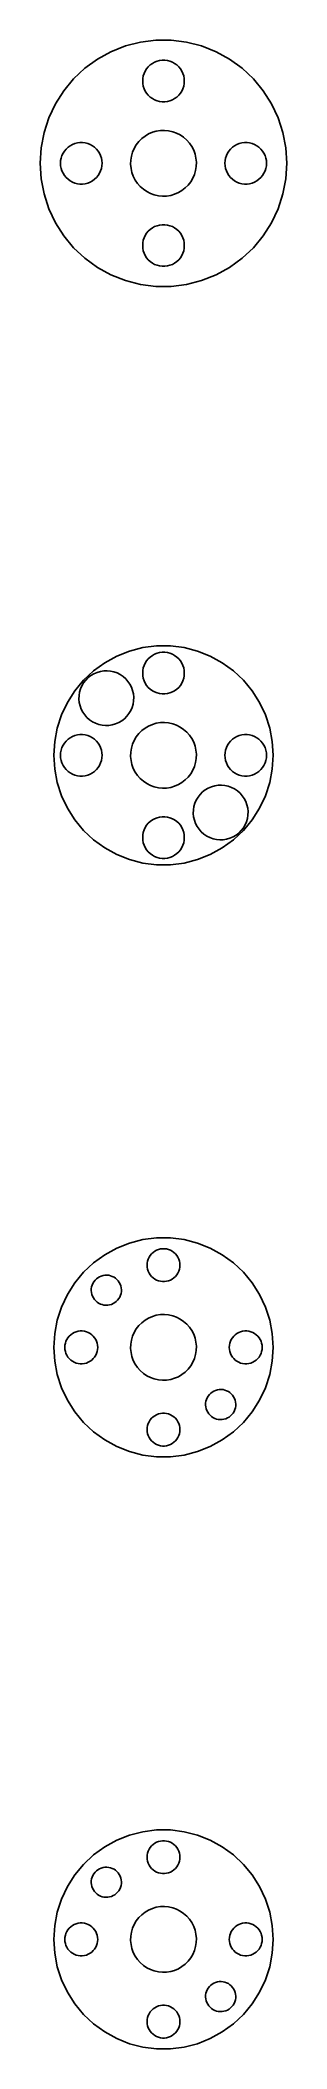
# Model space of a CAD drawing. Header units: metres. Extents: x -11 to 11, y -10 to 173.
import ezdxf

# ---------------------------------------------------------------- set-up
doc = ezdxf.new("R2010")
doc.units = ezdxf.units.M

msp = doc.modelspace()

# ---------------------------------------------------------------- linework, layer by layer
for p, q in [((-3.47644, 172.699), (-4.79001, 172.179)), ((-2.10803, 173.051), (-3.47644, 172.699)), ((-0.70639, 173.228), (-2.10803, 173.051)), ((0.70639, 173.228), (-0.70639, 173.228)), ((2.10803, 173.051), (0.70639, 173.228)), ((3.47644, 172.699), (2.10803, 173.051)), ((4.79001, 172.179), (3.47644, 172.699)), ((-7.17101, 170.668), (-8.20088, 169.701)), ((-6.02805, 171.499), (-7.17101, 170.668)), ((-4.79001, 172.179), (-6.02805, 171.499)), ((-1.76657, 170.199), (-1.66498, 170.415)), ((-1.66498, 170.415), (-1.53712, 170.617)), ((-1.53712, 170.617), (-1.38504, 170.801)), ((-1.38504, 170.801), (-1.21111, 170.964)), ((-1.21111, 170.964), (-1.01807, 171.104)), ((-1.01807, 171.104), (-0.808975, 171.219)), ((-0.808975, 171.219), (-0.587128, 171.307)), ((-0.587128, 171.307), (-0.356018, 171.366)), ((-0.356018, 171.366), (-0.119293, 171.396)), ((-0.119293, 171.396), (0.119293, 171.396)), ((0.119293, 171.396), (0.356018, 171.366)), ((0.356018, 171.366), (0.587128, 171.307)), ((0.587128, 171.307), (0.808975, 171.219)), ((0.808975, 171.219), (1.01807, 171.104)), ((1.01807, 171.104), (1.21111, 170.964)), ((1.21111, 170.964), (1.38504, 170.801)), ((1.38504, 170.801), (1.53712, 170.617)), ((1.53712, 170.617), (1.66498, 170.415)), ((1.66498, 170.415), (1.76657, 170.199)), ((6.02805, 171.499), (4.79001, 172.179)), ((7.17101, 170.668), (6.02805, 171.499)), ((8.20088, 169.701), (7.17101, 170.668)), ((-9.10144, 168.613), (-9.85844, 167.42)), ((-8.20088, 169.701), (-9.10144, 168.613)), ((-1.89999, 169.5), (-1.88501, 169.738)), ((-1.88501, 169.262), (-1.89999, 169.5)), ((-1.88501, 169.738), (-1.8403, 169.973)), ((-1.8403, 169.027), (-1.88501, 169.262)), ((-1.8403, 169.973), (-1.76657, 170.199)), ((-1.76657, 168.801), (-1.8403, 169.027)), ((-1.66498, 168.585), (-1.76657, 168.801)), ((-1.53712, 168.383), (-1.66498, 168.585)), ((1.66498, 168.585), (1.53712, 168.383)), ((1.76657, 168.801), (1.66498, 168.585)), ((1.76657, 170.199), (1.8403, 169.973)), ((1.8403, 169.027), (1.76657, 168.801)), ((1.8403, 169.973), (1.88501, 169.738)), ((1.88501, 169.262), (1.8403, 169.027)), ((1.88501, 169.738), (1.89999, 169.5)), ((1.89999, 169.5), (1.88501, 169.262)), ((9.10144, 168.613), (8.20088, 169.701)), ((9.85844, 167.42), (9.10144, 168.613)), ((-9.85844, 167.42), (-10.46, 166.141)), ((-1.38504, 168.199), (-1.53712, 168.383)), ((-1.21111, 168.036), (-1.38504, 168.199)), ((-1.01807, 167.896), (-1.21111, 168.036)), ((-0.808975, 167.781), (-1.01807, 167.896)), ((-0.587128, 167.693), (-0.808975, 167.781)), ((-0.356018, 167.634), (-0.587128, 167.693)), ((-0.119293, 167.604), (-0.356018, 167.634)), ((0.119293, 167.604), (-0.119293, 167.604)), ((0.356018, 167.634), (0.119293, 167.604)), ((0.587128, 167.693), (0.356018, 167.634)), ((0.808975, 167.781), (0.587128, 167.693)), ((1.01807, 167.896), (0.808975, 167.781)), ((1.21111, 168.036), (1.01807, 167.896)), ((1.38504, 168.199), (1.21111, 168.036)), ((1.53712, 168.383), (1.38504, 168.199)), ((10.46, 166.141), (9.85844, 167.42)), ((-10.46, 166.141), (-10.8965, 164.798)), ((-1.0162, 164.823), (-0.654419, 164.928)), ((-0.654419, 164.928), (-0.282318, 164.987)), ((-0.282318, 164.987), (0.094223, 164.999)), ((0.094223, 164.999), (0.469299, 164.963)), ((0.469299, 164.963), (0.83696, 164.881)), ((10.8965, 164.798), (10.46, 166.141)), ((-11.1613, 163.41), (-11.25, 162)), ((-10.8965, 164.798), (-11.1613, 163.41)), ((-9.16498, 162.915), (-9.03712, 163.117)), ((-9.03712, 163.117), (-8.88504, 163.301)), ((-8.88504, 163.301), (-8.71111, 163.464)), ((-8.71111, 163.464), (-8.51807, 163.604)), ((-8.51807, 163.604), (-8.30898, 163.719)), ((-8.30898, 163.719), (-8.08713, 163.807)), ((-8.08713, 163.807), (-7.85602, 163.866)), ((-7.85602, 163.866), (-7.61929, 163.896)), ((-7.61929, 163.896), (-7.38069, 163.896)), ((-7.38069, 163.896), (-7.14397, 163.866)), ((-7.14397, 163.866), (-6.91286, 163.807)), ((-6.91286, 163.807), (-6.69101, 163.719)), ((-6.69101, 163.719), (-6.48192, 163.604)), ((-6.48192, 163.604), (-6.28888, 163.464)), ((-6.28888, 163.464), (-6.11494, 163.301)), ((-6.11494, 163.301), (-5.96286, 163.117)), ((-5.96286, 163.117), (-5.83501, 162.915)), ((-2.82263, 163.016), (-2.673, 163.362)), ((-2.673, 163.362), (-2.48123, 163.686)), ((-2.48123, 163.686), (-2.25032, 163.984)), ((-2.25032, 163.984), (-1.98393, 164.25)), ((-1.98393, 164.25), (-1.68625, 164.481)), ((-1.68625, 164.481), (-1.36197, 164.673)), ((-1.36197, 164.673), (-1.0162, 164.823)), ((0.83696, 164.881), (1.19144, 164.753)), ((1.19144, 164.753), (1.52711, 164.582)), ((1.52711, 164.582), (1.83871, 164.37)), ((1.83871, 164.37), (2.12131, 164.121)), ((2.12131, 164.121), (2.37045, 163.839)), ((2.37045, 163.839), (2.58221, 163.527)), ((2.58221, 163.527), (2.75325, 163.191)), ((2.75325, 163.191), (2.88087, 162.837)), ((5.83501, 162.915), (5.96286, 163.117)), ((5.96286, 163.117), (6.11494, 163.301)), ((6.11494, 163.301), (6.28888, 163.464)), ((6.28888, 163.464), (6.48192, 163.604)), ((6.48192, 163.604), (6.69101, 163.719)), ((6.69101, 163.719), (6.91286, 163.807)), ((6.91286, 163.807), (7.14397, 163.866)), ((7.14397, 163.866), (7.38069, 163.896)), ((7.38069, 163.896), (7.61929, 163.896)), ((7.61929, 163.896), (7.85602, 163.866)), ((7.85602, 163.866), (8.08713, 163.807)), ((8.08713, 163.807), (8.30898, 163.719)), ((8.30898, 163.719), (8.51807, 163.604)), ((8.51807, 163.604), (8.71111, 163.464)), ((8.71111, 163.464), (8.88504, 163.301)), ((8.88504, 163.301), (9.03712, 163.117)), ((9.03712, 163.117), (9.16498, 162.915)), ((11.1613, 163.41), (10.8965, 164.798)), ((11.25, 162), (11.1613, 163.41)), ((-11.25, 162), (-11.1613, 160.59)), ((-9.39999, 162), (-9.38501, 162.238)), ((-9.38501, 161.762), (-9.39999, 162)), ((-9.38501, 162.238), (-9.3403, 162.473)), ((-9.3403, 161.527), (-9.38501, 161.762)), ((-9.3403, 162.473), (-9.26657, 162.699)), ((-9.26657, 161.301), (-9.3403, 161.527)), ((-9.26657, 162.699), (-9.16498, 162.915)), ((-9.16498, 161.085), (-9.26657, 161.301)), ((-5.83501, 162.915), (-5.73341, 162.699)), ((-5.73341, 161.301), (-5.83501, 161.085)), ((-5.73341, 162.699), (-5.65968, 162.473)), ((-5.65968, 161.527), (-5.73341, 161.301)), ((-5.65968, 162.473), (-5.61497, 162.238)), ((-5.61497, 161.762), (-5.65968, 161.527)), ((-5.61497, 162.238), (-5.59999, 162)), ((-5.59999, 162), (-5.61497, 161.762)), ((-2.9985, 161.906), (-2.98668, 162.282)), ((-2.96306, 161.531), (-2.9985, 161.906)), ((-2.98668, 162.282), (-2.92773, 162.654)), ((-2.88087, 161.163), (-2.96306, 161.531)), ((-2.92773, 162.654), (-2.82263, 163.016)), ((2.92773, 161.346), (2.82263, 160.984)), ((2.88087, 162.837), (2.96306, 162.469)), ((2.98668, 161.718), (2.92773, 161.346)), ((2.96306, 162.469), (2.9985, 162.094)), ((2.9985, 162.094), (2.98668, 161.718)), ((5.59999, 162), (5.61497, 162.238)), ((5.61497, 161.762), (5.59999, 162)), ((5.61497, 162.238), (5.65968, 162.473)), ((5.65968, 161.527), (5.61497, 161.762)), ((5.65968, 162.473), (5.73341, 162.699)), ((5.73341, 161.301), (5.65968, 161.527)), ((5.73341, 162.699), (5.83501, 162.915)), ((5.83501, 161.085), (5.73341, 161.301)), ((9.16498, 162.915), (9.26657, 162.699)), ((9.26657, 161.301), (9.16498, 161.085)), ((9.26657, 162.699), (9.3403, 162.473)), ((9.3403, 161.527), (9.26657, 161.301)), ((9.3403, 162.473), (9.38501, 162.238)), ((9.38501, 161.762), (9.3403, 161.527)), ((9.38501, 162.238), (9.39999, 162)), ((9.39999, 162), (9.38501, 161.762)), ((11.1613, 160.59), (11.25, 162)), ((-11.1613, 160.59), (-10.8965, 159.202)), ((-9.03712, 160.883), (-9.16498, 161.085)), ((-8.88504, 160.699), (-9.03712, 160.883)), ((-8.71111, 160.536), (-8.88504, 160.699)), ((-8.51807, 160.396), (-8.71111, 160.536)), ((-8.30898, 160.281), (-8.51807, 160.396)), ((-8.08713, 160.193), (-8.30898, 160.281)), ((-7.85602, 160.134), (-8.08713, 160.193)), ((-7.61929, 160.104), (-7.85602, 160.134)), ((-7.38069, 160.104), (-7.61929, 160.104)), ((-7.14397, 160.134), (-7.38069, 160.104)), ((-6.91286, 160.193), (-7.14397, 160.134)), ((-6.69101, 160.281), (-6.91286, 160.193)), ((-6.48192, 160.396), (-6.69101, 160.281)), ((-6.28888, 160.536), (-6.48192, 160.396)), ((-6.11494, 160.699), (-6.28888, 160.536)), ((-5.96286, 160.883), (-6.11494, 160.699)), ((-5.83501, 161.085), (-5.96286, 160.883)), ((-2.75325, 160.809), (-2.88087, 161.163)), ((-2.58221, 160.473), (-2.75325, 160.809)), ((-2.37045, 160.161), (-2.58221, 160.473)), ((-2.12131, 159.879), (-2.37045, 160.161)), ((-1.83871, 159.63), (-2.12131, 159.879)), ((-1.52711, 159.418), (-1.83871, 159.63)), ((-1.19144, 159.247), (-1.52711, 159.418)), ((1.68625, 159.519), (1.36197, 159.327)), ((1.98393, 159.75), (1.68625, 159.519)), ((2.25032, 160.016), (1.98393, 159.75)), ((2.48123, 160.314), (2.25032, 160.016)), ((2.673, 160.638), (2.48123, 160.314)), ((2.82263, 160.984), (2.673, 160.638)), ((5.96286, 160.883), (5.83501, 161.085)), ((6.11494, 160.699), (5.96286, 160.883)), ((6.28888, 160.536), (6.11494, 160.699)), ((6.48192, 160.396), (6.28888, 160.536)), ((6.69101, 160.281), (6.48192, 160.396)), ((6.91286, 160.193), (6.69101, 160.281)), ((7.14397, 160.134), (6.91286, 160.193)), ((7.38069, 160.104), (7.14397, 160.134)), ((7.61929, 160.104), (7.38069, 160.104)), ((7.85602, 160.134), (7.61929, 160.104)), ((8.08713, 160.193), (7.85602, 160.134)), ((8.30898, 160.281), (8.08713, 160.193)), ((8.51807, 160.396), (8.30898, 160.281)), ((8.71111, 160.536), (8.51807, 160.396)), ((8.88504, 160.699), (8.71111, 160.536)), ((9.03712, 160.883), (8.88504, 160.699)), ((9.16498, 161.085), (9.03712, 160.883)), ((10.8965, 159.202), (11.1613, 160.59)), ((-10.8965, 159.202), (-10.46, 157.859)), ((-10.46, 157.859), (-9.85844, 156.58)), ((-0.83696, 159.119), (-1.19144, 159.247)), ((-0.469299, 159.037), (-0.83696, 159.119)), ((-0.094223, 159.001), (-0.469299, 159.037)), ((0.282318, 159.013), (-0.094223, 159.001)), ((0.654419, 159.072), (0.282318, 159.013)), ((1.0162, 159.177), (0.654419, 159.072)), ((1.36197, 159.327), (1.0162, 159.177)), ((9.85844, 156.58), (10.46, 157.859)), ((10.46, 157.859), (10.8965, 159.202)), ((-9.85844, 156.58), (-9.10144, 155.387)), ((-1.53712, 155.617), (-1.38504, 155.801)), ((-1.38504, 155.801), (-1.21111, 155.964)), ((-1.21111, 155.964), (-1.01807, 156.104)), ((-1.01807, 156.104), (-0.808975, 156.219)), ((-0.808975, 156.219), (-0.587128, 156.307)), ((-0.587128, 156.307), (-0.356018, 156.366)), ((-0.356018, 156.366), (-0.119293, 156.396)), ((-0.119293, 156.396), (0.119293, 156.396)), ((0.119293, 156.396), (0.356018, 156.366)), ((0.356018, 156.366), (0.587128, 156.307)), ((0.587128, 156.307), (0.808975, 156.219)), ((0.808975, 156.219), (1.01807, 156.104)), ((1.01807, 156.104), (1.21111, 155.964)), ((1.21111, 155.964), (1.38504, 155.801)), ((1.38504, 155.801), (1.53712, 155.617)), ((9.10144, 155.387), (9.85844, 156.58)), ((-9.10144, 155.387), (-8.20088, 154.299)), ((-8.20088, 154.299), (-7.17101, 153.332)), ((-1.89999, 154.5), (-1.88501, 154.738)), ((-1.88501, 154.262), (-1.89999, 154.5)), ((-1.88501, 154.738), (-1.8403, 154.973)), ((-1.8403, 154.027), (-1.88501, 154.262)), ((-1.8403, 154.973), (-1.76657, 155.199)), ((-1.76657, 153.801), (-1.8403, 154.027)), ((-1.76657, 155.199), (-1.66498, 155.415)), ((-1.66498, 155.415), (-1.53712, 155.617)), ((1.53712, 155.617), (1.66498, 155.415)), ((1.66498, 155.415), (1.76657, 155.199)), ((1.76657, 155.199), (1.8403, 154.973)), ((1.8403, 154.027), (1.76657, 153.801)), ((1.8403, 154.973), (1.88501, 154.738)), ((1.88501, 154.262), (1.8403, 154.027)), ((1.88501, 154.738), (1.89999, 154.5)), ((1.89999, 154.5), (1.88501, 154.262)), ((7.17101, 153.332), (8.20088, 154.299)), ((8.20088, 154.299), (9.10144, 155.387)), ((-7.17101, 153.332), (-6.02805, 152.501)), ((-6.02805, 152.501), (-4.79001, 151.821)), ((-1.66498, 153.585), (-1.76657, 153.801)), ((-1.53712, 153.383), (-1.66498, 153.585)), ((-1.38504, 153.199), (-1.53712, 153.383)), ((-1.21111, 153.036), (-1.38504, 153.199)), ((-1.01807, 152.896), (-1.21111, 153.036)), ((-0.808975, 152.781), (-1.01807, 152.896)), ((-0.587128, 152.693), (-0.808975, 152.781)), ((-0.356018, 152.634), (-0.587128, 152.693)), ((-0.119293, 152.604), (-0.356018, 152.634)), ((0.119293, 152.604), (-0.119293, 152.604)), ((0.356018, 152.634), (0.119293, 152.604)), ((0.587128, 152.693), (0.356018, 152.634)), ((0.808975, 152.781), (0.587128, 152.693)), ((1.01807, 152.896), (0.808975, 152.781)), ((1.21111, 153.036), (1.01807, 152.896)), ((1.38504, 153.199), (1.21111, 153.036)), ((1.53712, 153.383), (1.38504, 153.199)), ((1.66498, 153.585), (1.53712, 153.383)), ((1.76657, 153.801), (1.66498, 153.585)), ((4.79001, 151.821), (6.02805, 152.501)), ((6.02805, 152.501), (7.17101, 153.332)), ((-4.79001, 151.821), (-3.47644, 151.301)), ((-3.47644, 151.301), (-2.10803, 150.949)), ((-2.10803, 150.949), (-0.70639, 150.772)), ((-0.70639, 150.772), (0.70639, 150.772)), ((0.70639, 150.772), (2.10803, 150.949)), ((2.10803, 150.949), (3.47644, 151.301)), ((3.47644, 151.301), (4.79001, 151.821)), ((-3.09016, 117.511), (-4.25778, 117.048)), ((-1.87381, 117.823), (-3.09016, 117.511)), ((-0.627899, 117.98), (-1.87381, 117.823)), ((-0.808975, 117.219), (-0.587128, 117.307)), ((0.627899, 117.98), (-0.627899, 117.98)), ((-0.587128, 117.307), (-0.356018, 117.366)), ((-0.356018, 117.366), (-0.119293, 117.396)), ((-0.119293, 117.396), (0.119293, 117.396)), ((0.119293, 117.396), (0.356018, 117.366)), ((0.356018, 117.366), (0.587128, 117.307)), ((0.587128, 117.307), (0.808975, 117.219)), ((1.87381, 117.823), (0.627899, 117.98)), ((3.09016, 117.511), (1.87381, 117.823)), ((4.25778, 117.048), (3.09016, 117.511)), ((-6.37424, 115.705), (-7.28967, 114.845)), ((-6.62012, 115.283), (-6.34988, 115.442)), ((-5.35826, 116.443), (-6.37424, 115.705)), ((-6.34988, 115.442), (-6.06175, 115.567)), ((-6.06175, 115.567), (-5.76027, 115.655)), ((-5.76027, 115.655), (-5.45018, 115.704)), ((-5.45018, 115.704), (-5.13638, 115.714)), ((-4.25778, 117.048), (-5.35826, 116.443)), ((-5.13638, 115.714), (-4.82382, 115.684)), ((-4.82382, 115.684), (-4.51743, 115.616)), ((-4.51743, 115.616), (-4.22203, 115.509)), ((-4.22203, 115.509), (-3.94231, 115.367)), ((-1.89999, 115.5), (-1.88501, 115.738)), ((-1.88501, 115.262), (-1.89999, 115.5)), ((-1.88501, 115.738), (-1.8403, 115.973)), ((-1.8403, 115.973), (-1.76657, 116.199)), ((-1.76657, 116.199), (-1.66498, 116.415)), ((-1.66498, 116.415), (-1.53712, 116.617)), ((-1.53712, 116.617), (-1.38504, 116.801)), ((-1.38504, 116.801), (-1.21111, 116.964)), ((-1.21111, 116.964), (-1.01807, 117.104)), ((-1.01807, 117.104), (-0.808975, 117.219)), ((0.808975, 117.219), (1.01807, 117.104)), ((1.01807, 117.104), (1.21111, 116.964)), ((1.21111, 116.964), (1.38504, 116.801)), ((1.38504, 116.801), (1.53712, 116.617)), ((1.53712, 116.617), (1.66498, 116.415)), ((1.66498, 116.415), (1.76657, 116.199)), ((1.76657, 116.199), (1.8403, 115.973)), ((1.8403, 115.973), (1.88501, 115.738)), ((1.88501, 115.738), (1.89999, 115.5)), ((1.89999, 115.5), (1.88501, 115.262)), ((5.35826, 116.443), (4.25778, 117.048)), ((6.37424, 115.705), (5.35826, 116.443)), ((7.28967, 114.845), (6.37424, 115.705)), ((-8.09016, 113.878), (-8.76306, 112.818)), ((-7.28967, 114.845), (-8.09016, 113.878)), ((-7.70381, 113.45), (-7.65469, 113.76)), ((-7.65469, 113.76), (-7.56711, 114.062)), ((-7.56711, 114.062), (-7.44241, 114.35)), ((-7.44241, 114.35), (-7.28261, 114.62)), ((-7.28261, 114.62), (-7.09018, 114.868)), ((-7.09018, 114.868), (-6.86818, 115.09)), ((-6.86818, 115.09), (-6.62012, 115.283)), ((-3.94231, 115.367), (-3.68263, 115.19)), ((-3.68263, 115.19), (-3.44714, 114.983)), ((-3.44714, 114.983), (-3.23952, 114.747)), ((-3.23952, 114.747), (-3.06305, 114.488)), ((-3.06305, 114.488), (-2.92052, 114.208)), ((-2.92052, 114.208), (-2.81418, 113.912)), ((-2.81418, 113.912), (-2.74568, 113.606)), ((-2.74568, 113.606), (-2.71614, 113.293)), ((-1.8403, 115.027), (-1.88501, 115.262)), ((-1.76657, 114.801), (-1.8403, 115.027)), ((-1.66498, 114.585), (-1.76657, 114.801)), ((-1.53712, 114.383), (-1.66498, 114.585)), ((-1.38504, 114.199), (-1.53712, 114.383)), ((-1.21111, 114.036), (-1.38504, 114.199)), ((-1.01807, 113.896), (-1.21111, 114.036)), ((-0.808975, 113.781), (-1.01807, 113.896)), ((-0.587128, 113.693), (-0.808975, 113.781)), ((-0.356018, 113.634), (-0.587128, 113.693)), ((-0.119293, 113.604), (-0.356018, 113.634)), ((0.119293, 113.604), (-0.119293, 113.604)), ((0.356018, 113.634), (0.119293, 113.604)), ((0.587128, 113.693), (0.356018, 113.634)), ((0.808975, 113.781), (0.587128, 113.693)), ((1.01807, 113.896), (0.808975, 113.781)), ((1.21111, 114.036), (1.01807, 113.896)), ((1.38504, 114.199), (1.21111, 114.036)), ((1.53712, 114.383), (1.38504, 114.199)), ((1.66498, 114.585), (1.53712, 114.383)), ((1.76657, 114.801), (1.66498, 114.585)), ((1.8403, 115.027), (1.76657, 114.801)), ((1.88501, 115.262), (1.8403, 115.027)), ((8.09016, 113.878), (7.28967, 114.845)), ((8.76306, 112.818), (8.09016, 113.878)), ((-8.76306, 112.818), (-9.29776, 111.681)), ((-7.71367, 113.136), (-7.70381, 113.45)), ((-7.68413, 112.824), (-7.71367, 113.136)), ((-7.61565, 112.517), (-7.68413, 112.824)), ((-7.50929, 112.222), (-7.61565, 112.517)), ((-7.36676, 111.942), (-7.50929, 112.222)), ((-7.19029, 111.683), (-7.36676, 111.942)), ((-3.1472, 111.81), (-3.33963, 111.562)), ((-2.9874, 112.08), (-3.1472, 111.81)), ((-2.8627, 112.368), (-2.9874, 112.08)), ((-2.77512, 112.67), (-2.8627, 112.368)), ((-2.726, 112.98), (-2.77512, 112.67)), ((-2.71614, 113.293), (-2.726, 112.98)), ((9.29776, 111.681), (8.76306, 112.818)), ((-9.68582, 110.487), (-9.92114, 109.253)), ((-9.29776, 111.681), (-9.68582, 110.487)), ((-6.98267, 111.447), (-7.19029, 111.683)), ((-6.74718, 111.24), (-6.98267, 111.447)), ((-6.4875, 111.063), (-6.74718, 111.24)), ((-6.20778, 110.921), (-6.4875, 111.063)), ((-5.91238, 110.814), (-6.20778, 110.921)), ((-5.60599, 110.746), (-5.91238, 110.814)), ((-5.29343, 110.716), (-5.60599, 110.746)), ((-4.97963, 110.726), (-5.29343, 110.716)), ((-4.66954, 110.775), (-4.97963, 110.726)), ((-4.36806, 110.863), (-4.66954, 110.775)), ((-4.07993, 110.987), (-4.36806, 110.863)), ((-3.80969, 111.147), (-4.07993, 110.987)), ((-3.56163, 111.34), (-3.80969, 111.147)), ((-3.33963, 111.562), (-3.56163, 111.34)), ((-2.48123, 109.686), (-2.25032, 109.984)), ((-2.25032, 109.984), (-1.98393, 110.25)), ((-1.98393, 110.25), (-1.68625, 110.481)), ((-1.68625, 110.481), (-1.36197, 110.673)), ((-1.36197, 110.673), (-1.0162, 110.823)), ((-1.0162, 110.823), (-0.654419, 110.928)), ((-0.654419, 110.928), (-0.282318, 110.987)), ((-0.282318, 110.987), (0.094223, 110.999)), ((0.094223, 110.999), (0.469299, 110.963)), ((0.469299, 110.963), (0.83696, 110.881)), ((0.83696, 110.881), (1.19144, 110.753)), ((1.19144, 110.753), (1.52711, 110.582)), ((1.52711, 110.582), (1.83871, 110.37)), ((1.83871, 110.37), (2.12131, 110.121)), ((2.12131, 110.121), (2.37045, 109.839)), ((9.68582, 110.487), (9.29776, 111.681)), ((9.92114, 109.253), (9.68582, 110.487)), ((-9.92114, 109.253), (-10, 108)), ((-9.39999, 108), (-9.38501, 108.238)), ((-9.38501, 108.238), (-9.3403, 108.473)), ((-9.3403, 108.473), (-9.26657, 108.699)), ((-9.26657, 108.699), (-9.16498, 108.915)), ((-9.16498, 108.915), (-9.03712, 109.117)), ((-9.03712, 109.117), (-8.88504, 109.301)), ((-8.88504, 109.301), (-8.71111, 109.464)), ((-8.71111, 109.464), (-8.51807, 109.604)), ((-8.51807, 109.604), (-8.30898, 109.719)), ((-8.30898, 109.719), (-8.08713, 109.807)), ((-8.08713, 109.807), (-7.85602, 109.866)), ((-7.85602, 109.866), (-7.61929, 109.896)), ((-7.61929, 109.896), (-7.38069, 109.896)), ((-7.38069, 109.896), (-7.14397, 109.866)), ((-7.14397, 109.866), (-6.91286, 109.807)), ((-6.91286, 109.807), (-6.69101, 109.719)), ((-6.69101, 109.719), (-6.48192, 109.604)), ((-6.48192, 109.604), (-6.28888, 109.464)), ((-6.28888, 109.464), (-6.11494, 109.301)), ((-6.11494, 109.301), (-5.96286, 109.117)), ((-5.96286, 109.117), (-5.83501, 108.915)), ((-5.83501, 108.915), (-5.73341, 108.699)), ((-5.73341, 108.699), (-5.65968, 108.473)), ((-5.65968, 108.473), (-5.61497, 108.238)), ((-5.61497, 108.238), (-5.59999, 108)), ((-2.9985, 107.906), (-2.98668, 108.282)), ((-2.98668, 108.282), (-2.92773, 108.654)), ((-2.92773, 108.654), (-2.82263, 109.016)), ((-2.82263, 109.016), (-2.673, 109.362)), ((-2.673, 109.362), (-2.48123, 109.686)), ((2.37045, 109.839), (2.58221, 109.527)), ((2.58221, 109.527), (2.75325, 109.191)), ((2.75325, 109.191), (2.88087, 108.837)), ((2.88087, 108.837), (2.96306, 108.469)), ((2.96306, 108.469), (2.9985, 108.094)), ((2.9985, 108.094), (2.98668, 107.718)), ((5.59999, 108), (5.61497, 108.238)), ((5.61497, 108.238), (5.65968, 108.473)), ((5.65968, 108.473), (5.73341, 108.699)), ((5.73341, 108.699), (5.83501, 108.915)), ((5.83501, 108.915), (5.96286, 109.117)), ((5.96286, 109.117), (6.11494, 109.301)), ((6.11494, 109.301), (6.28888, 109.464)), ((6.28888, 109.464), (6.48192, 109.604)), ((6.48192, 109.604), (6.69101, 109.719)), ((6.69101, 109.719), (6.91286, 109.807)), ((6.91286, 109.807), (7.14397, 109.866)), ((7.14397, 109.866), (7.38069, 109.896)), ((7.38069, 109.896), (7.61929, 109.896)), ((7.61929, 109.896), (7.85602, 109.866)), ((7.85602, 109.866), (8.08713, 109.807)), ((8.08713, 109.807), (8.30898, 109.719)), ((8.30898, 109.719), (8.51807, 109.604)), ((8.51807, 109.604), (8.71111, 109.464)), ((8.71111, 109.464), (8.88504, 109.301)), ((8.88504, 109.301), (9.03712, 109.117)), ((9.03712, 109.117), (9.16498, 108.915)), ((9.16498, 108.915), (9.26657, 108.699)), ((9.26657, 108.699), (9.3403, 108.473)), ((9.3403, 108.473), (9.38501, 108.238)), ((9.38501, 108.238), (9.39999, 108)), ((10, 108), (9.92114, 109.253)), ((-10, 108), (-9.92114, 106.747)), ((-9.92114, 106.747), (-9.68582, 105.513)), ((-9.38501, 107.762), (-9.39999, 108)), ((-9.3403, 107.527), (-9.38501, 107.762)), ((-9.26657, 107.301), (-9.3403, 107.527)), ((-9.16498, 107.085), (-9.26657, 107.301)), ((-9.03712, 106.883), (-9.16498, 107.085)), ((-8.88504, 106.699), (-9.03712, 106.883)), ((-8.71111, 106.536), (-8.88504, 106.699)), ((-8.51807, 106.396), (-8.71111, 106.536)), ((-8.30898, 106.281), (-8.51807, 106.396)), ((-8.08713, 106.193), (-8.30898, 106.281)), ((-6.69101, 106.281), (-6.91286, 106.193)), ((-6.48192, 106.396), (-6.69101, 106.281)), ((-6.28888, 106.536), (-6.48192, 106.396)), ((-6.11494, 106.699), (-6.28888, 106.536)), ((-5.96286, 106.883), (-6.11494, 106.699)), ((-5.83501, 107.085), (-5.96286, 106.883)), ((-5.73341, 107.301), (-5.83501, 107.085)), ((-5.65968, 107.527), (-5.73341, 107.301)), ((-5.61497, 107.762), (-5.65968, 107.527)), ((-5.59999, 108), (-5.61497, 107.762)), ((-2.96306, 107.531), (-2.9985, 107.906)), ((-2.88087, 107.163), (-2.96306, 107.531)), ((-2.75325, 106.809), (-2.88087, 107.163)), ((-2.58221, 106.473), (-2.75325, 106.809)), ((-2.37045, 106.161), (-2.58221, 106.473)), ((2.48123, 106.314), (2.25032, 106.016)), ((2.673, 106.638), (2.48123, 106.314)), ((2.82263, 106.984), (2.673, 106.638)), ((2.92773, 107.346), (2.82263, 106.984)), ((2.98668, 107.718), (2.92773, 107.346)), ((5.61497, 107.762), (5.59999, 108)), ((5.65968, 107.527), (5.61497, 107.762)), ((5.73341, 107.301), (5.65968, 107.527)), ((5.83501, 107.085), (5.73341, 107.301)), ((5.96286, 106.883), (5.83501, 107.085)), ((6.11494, 106.699), (5.96286, 106.883)), ((6.28888, 106.536), (6.11494, 106.699)), ((6.48192, 106.396), (6.28888, 106.536)), ((6.69101, 106.281), (6.48192, 106.396)), ((6.91286, 106.193), (6.69101, 106.281)), ((8.30898, 106.281), (8.08713, 106.193)), ((8.51807, 106.396), (8.30898, 106.281)), ((8.71111, 106.536), (8.51807, 106.396)), ((8.88504, 106.699), (8.71111, 106.536)), ((9.03712, 106.883), (8.88504, 106.699)), ((9.16498, 107.085), (9.03712, 106.883)), ((9.26657, 107.301), (9.16498, 107.085)), ((9.3403, 107.527), (9.26657, 107.301)), ((9.38501, 107.762), (9.3403, 107.527)), ((9.39999, 108), (9.38501, 107.762)), ((9.68582, 105.513), (9.92114, 106.747)), ((9.92114, 106.747), (10, 108)), ((-9.68582, 105.513), (-9.29776, 104.319)), ((-7.85602, 106.134), (-8.08713, 106.193)), ((-7.61929, 106.104), (-7.85602, 106.134)), ((-7.38069, 106.104), (-7.61929, 106.104)), ((-7.14397, 106.134), (-7.38069, 106.104)), ((-6.91286, 106.193), (-7.14397, 106.134)), ((-2.12131, 105.879), (-2.37045, 106.161)), ((-1.83871, 105.63), (-2.12131, 105.879)), ((-1.52711, 105.418), (-1.83871, 105.63)), ((-1.19144, 105.247), (-1.52711, 105.418)), ((-0.83696, 105.119), (-1.19144, 105.247)), ((-0.469299, 105.037), (-0.83696, 105.119)), ((-0.094223, 105.001), (-0.469299, 105.037)), ((0.282318, 105.013), (-0.094223, 105.001)), ((0.654419, 105.072), (0.282318, 105.013)), ((1.0162, 105.177), (0.654419, 105.072)), ((1.36197, 105.327), (1.0162, 105.177)), ((1.68625, 105.519), (1.36197, 105.327)), ((1.98393, 105.75), (1.68625, 105.519)), ((2.25032, 106.016), (1.98393, 105.75)), ((3.1472, 104.19), (3.33963, 104.438)), ((3.33963, 104.438), (3.56163, 104.66)), ((3.56163, 104.66), (3.80969, 104.853)), ((3.80969, 104.853), (4.07993, 105.013)), ((4.07993, 105.013), (4.36806, 105.137)), ((4.36806, 105.137), (4.66954, 105.225)), ((4.66954, 105.225), (4.97963, 105.274)), ((4.97963, 105.274), (5.29343, 105.284)), ((5.29343, 105.284), (5.60599, 105.254)), ((5.60599, 105.254), (5.91238, 105.186)), ((5.91238, 105.186), (6.20778, 105.079)), ((6.20778, 105.079), (6.4875, 104.937)), ((6.4875, 104.937), (6.74718, 104.76)), ((6.74718, 104.76), (6.98267, 104.553)), ((7.14397, 106.134), (6.91286, 106.193)), ((6.98267, 104.553), (7.19029, 104.317)), ((7.38069, 106.104), (7.14397, 106.134)), ((7.61929, 106.104), (7.38069, 106.104)), ((7.85602, 106.134), (7.61929, 106.104)), ((8.08713, 106.193), (7.85602, 106.134)), ((9.29776, 104.319), (9.68582, 105.513)), ((-9.29776, 104.319), (-8.76306, 103.182)), ((-8.76306, 103.182), (-8.09016, 102.122)), ((2.71614, 102.707), (2.726, 103.02)), ((2.74568, 102.394), (2.71614, 102.707)), ((2.726, 103.02), (2.77512, 103.33)), ((2.77512, 103.33), (2.8627, 103.632)), ((2.8627, 103.632), (2.9874, 103.92)), ((2.9874, 103.92), (3.1472, 104.19)), ((7.19029, 104.317), (7.36676, 104.058)), ((7.36676, 104.058), (7.50929, 103.778)), ((7.50929, 103.778), (7.61565, 103.483)), ((7.61565, 103.483), (7.68413, 103.176)), ((7.68413, 103.176), (7.71367, 102.864)), ((7.71367, 102.864), (7.70381, 102.55)), ((8.09016, 102.122), (8.76306, 103.182)), ((8.76306, 103.182), (9.29776, 104.319)), ((-8.09016, 102.122), (-7.28967, 101.155)), ((-7.28967, 101.155), (-6.37424, 100.295)), ((-1.88501, 100.738), (-1.8403, 100.973)), ((-1.8403, 100.973), (-1.76657, 101.199)), ((-1.76657, 101.199), (-1.66498, 101.415)), ((-1.66498, 101.415), (-1.53712, 101.617)), ((-1.53712, 101.617), (-1.38504, 101.801)), ((-1.38504, 101.801), (-1.21111, 101.964)), ((-1.21111, 101.964), (-1.01807, 102.104)), ((-1.01807, 102.104), (-0.808975, 102.219)), ((-0.808975, 102.219), (-0.587128, 102.307)), ((-0.587128, 102.307), (-0.356018, 102.366)), ((-0.356018, 102.366), (-0.119293, 102.396)), ((-0.119293, 102.396), (0.119293, 102.396)), ((0.119293, 102.396), (0.356018, 102.366)), ((0.356018, 102.366), (0.587128, 102.307)), ((0.587128, 102.307), (0.808975, 102.219)), ((0.808975, 102.219), (1.01807, 102.104)), ((1.01807, 102.104), (1.21111, 101.964)), ((1.21111, 101.964), (1.38504, 101.801)), ((1.38504, 101.801), (1.53712, 101.617)), ((1.53712, 101.617), (1.66498, 101.415)), ((1.66498, 101.415), (1.76657, 101.199)), ((1.76657, 101.199), (1.8403, 100.973)), ((1.8403, 100.973), (1.88501, 100.738)), ((2.81418, 102.088), (2.74568, 102.394)), ((2.92052, 101.792), (2.81418, 102.088)), ((3.06305, 101.512), (2.92052, 101.792)), ((3.23952, 101.253), (3.06305, 101.512)), ((3.44714, 101.017), (3.23952, 101.253)), ((3.68263, 100.81), (3.44714, 101.017)), ((3.94231, 100.633), (3.68263, 100.81)), ((6.37424, 100.295), (7.28967, 101.155)), ((6.86818, 100.91), (6.62012, 100.717)), ((7.09018, 101.132), (6.86818, 100.91)), ((7.28261, 101.38), (7.09018, 101.132)), ((7.44241, 101.65), (7.28261, 101.38)), ((7.28967, 101.155), (8.09016, 102.122)), ((7.56711, 101.938), (7.44241, 101.65)), ((7.65469, 102.24), (7.56711, 101.938)), ((7.70381, 102.55), (7.65469, 102.24)), ((-6.37424, 100.295), (-5.35826, 99.5567)), ((-5.35826, 99.5567), (-4.25778, 98.9517)), ((-4.25778, 98.9517), (-3.09016, 98.4894)), ((-1.89999, 100.5), (-1.88501, 100.738)), ((-1.88501, 100.262), (-1.89999, 100.5)), ((-1.8403, 100.027), (-1.88501, 100.262)), ((-1.76657, 99.8006), (-1.8403, 100.027)), ((-1.66498, 99.5847), (-1.76657, 99.8006)), ((-1.53712, 99.3832), (-1.66498, 99.5847)), ((-1.38504, 99.1994), (-1.53712, 99.3832)), ((-1.21111, 99.036), (-1.38504, 99.1994)), ((-1.01807, 98.8958), (-1.21111, 99.036)), ((1.21111, 99.036), (1.01807, 98.8958)), ((1.38504, 99.1994), (1.21111, 99.036)), ((1.53712, 99.3832), (1.38504, 99.1994)), ((1.66498, 99.5847), (1.53712, 99.3832)), ((1.76657, 99.8006), (1.66498, 99.5847)), ((1.8403, 100.027), (1.76657, 99.8006)), ((1.88501, 100.262), (1.8403, 100.027)), ((1.88501, 100.738), (1.89999, 100.5)), ((1.89999, 100.5), (1.88501, 100.262)), ((3.09016, 98.4894), (4.25778, 98.9517)), ((4.22203, 100.491), (3.94231, 100.633)), ((4.51743, 100.384), (4.22203, 100.491)), ((4.25778, 98.9517), (5.35826, 99.5567)), ((4.82382, 100.316), (4.51743, 100.384)), ((5.13638, 100.286), (4.82382, 100.316)), ((5.45018, 100.296), (5.13638, 100.286)), ((5.35826, 99.5567), (6.37424, 100.295)), ((5.76027, 100.345), (5.45018, 100.296)), ((6.06175, 100.433), (5.76027, 100.345)), ((6.34988, 100.558), (6.06175, 100.433)), ((6.62012, 100.717), (6.34988, 100.558)), ((-3.09016, 98.4894), (-1.87381, 98.1771)), ((-1.87381, 98.1771), (-0.627899, 98.0197)), ((-0.808975, 98.7808), (-1.01807, 98.8958)), ((-0.587128, 98.693), (-0.808975, 98.7808)), ((-0.627899, 98.0197), (0.627899, 98.0197)), ((-0.356018, 98.6337), (-0.587128, 98.693)), ((-0.119293, 98.6038), (-0.356018, 98.6337)), ((0.119293, 98.6038), (-0.119293, 98.6038)), ((0.356018, 98.6337), (0.119293, 98.6038)), ((0.587128, 98.693), (0.356018, 98.6337)), ((0.808975, 98.7808), (0.587128, 98.693)), ((0.627899, 98.0197), (1.87381, 98.1771)), ((1.01807, 98.8958), (0.808975, 98.7808)), ((1.87381, 98.1771), (3.09016, 98.4894)), ((-5.35826, 62.4433), (-6.37424, 61.7051)), ((-4.25778, 63.0483), (-5.35826, 62.4433)), ((-3.09016, 63.5106), (-4.25778, 63.0483)), ((-1.87381, 63.8229), (-3.09016, 63.5106)), ((-0.627899, 63.9803), (-1.87381, 63.8229)), ((-1.31445, 62.2226), (-1.21352, 62.3817)), ((-1.21352, 62.3817), (-1.09344, 62.5268)), ((-1.09344, 62.5268), (-0.956131, 62.6558)), ((-0.956131, 62.6558), (-0.803726, 62.7665)), ((-0.803726, 62.7665), (-0.638657, 62.8572)), ((-0.638657, 62.8572), (-0.463516, 62.9266)), ((0.627899, 63.9803), (-0.627899, 63.9803)), ((-0.463516, 62.9266), (-0.281067, 62.9734)), ((-0.281067, 62.9734), (-0.094177, 62.997)), ((-0.094177, 62.997), (0.094177, 62.997)), ((0.094177, 62.997), (0.281067, 62.9734)), ((0.281067, 62.9734), (0.463516, 62.9266)), ((0.463516, 62.9266), (0.638657, 62.8572)), ((1.87381, 63.8229), (0.627899, 63.9803)), ((0.638657, 62.8572), (0.803726, 62.7665)), ((0.803726, 62.7665), (0.956131, 62.6558)), ((0.956131, 62.6558), (1.09344, 62.5268)), ((1.09344, 62.5268), (1.21352, 62.3817)), ((1.21352, 62.3817), (1.31445, 62.2226)), ((3.09016, 63.5106), (1.87381, 63.8229)), ((4.25778, 63.0483), (3.09016, 63.5106)), ((5.35826, 62.4433), (4.25778, 63.0483)), ((6.37424, 61.7051), (5.35826, 62.4433)), ((-7.28967, 60.8455), (-8.09016, 59.8778)), ((-6.37424, 61.7051), (-7.28967, 60.8455)), ((-5.83914, 60.44), (-5.68066, 60.5086)), ((-5.68066, 60.5086), (-5.51485, 60.5568)), ((-5.51485, 60.5568), (-5.3443, 60.5838)), ((-5.3443, 60.5838), (-5.17172, 60.5892)), ((-5.17172, 60.5892), (-4.9998, 60.573)), ((-4.9998, 60.573), (-4.8313, 60.5353)), ((-4.8313, 60.5353), (-4.66882, 60.4768)), ((-4.66882, 60.4768), (-4.51497, 60.3984)), ((-1.5, 61.5), (-1.48816, 61.688)), ((-1.48816, 61.312), (-1.5, 61.5)), ((-1.48816, 61.688), (-1.45287, 61.873)), ((-1.45287, 61.127), (-1.48816, 61.312)), ((-1.45287, 61.873), (-1.39465, 62.0522)), ((-1.39465, 60.9478), (-1.45287, 61.127)), ((-1.39465, 62.0522), (-1.31445, 62.2226)), ((-1.31445, 60.7774), (-1.39465, 60.9478)), ((-1.21352, 60.6183), (-1.31445, 60.7774)), ((-1.09344, 60.4732), (-1.21352, 60.6183)), ((-0.956131, 60.3442), (-1.09344, 60.4732)), ((1.09344, 60.4732), (0.956131, 60.3442)), ((1.21352, 60.6183), (1.09344, 60.4732)), ((1.31445, 60.7774), (1.21352, 60.6183)), ((1.31445, 62.2226), (1.39465, 62.0522)), ((1.39465, 60.9478), (1.31445, 60.7774)), ((1.39465, 62.0522), (1.45287, 61.873)), ((1.45287, 61.127), (1.39465, 60.9478)), ((1.45287, 61.873), (1.48816, 61.688)), ((1.48816, 61.312), (1.45287, 61.127)), ((1.48816, 61.688), (1.5, 61.5)), ((1.5, 61.5), (1.48816, 61.312)), ((7.28967, 60.8455), (6.37424, 61.7051)), ((8.09016, 59.8778), (7.28967, 60.8455)), ((-8.76306, 58.8175), (-9.29776, 57.6812)), ((-8.09016, 59.8778), (-8.76306, 58.8175)), ((-6.58923, 59.1717), (-6.5838, 59.3443)), ((-6.57298, 58.9998), (-6.58923, 59.1717)), ((-6.5838, 59.3443), (-6.55679, 59.5148)), ((-6.53531, 58.8313), (-6.57298, 58.9998)), ((-6.55679, 59.5148), (-6.50862, 59.6807)), ((-6.47682, 58.6688), (-6.53531, 58.8313)), ((-6.50862, 59.6807), (-6.44003, 59.8391)), ((-6.39842, 58.515), (-6.47682, 58.6688)), ((-6.44003, 59.8391), (-6.35214, 59.9878)), ((-6.35214, 59.9878), (-6.24631, 60.1242)), ((-6.24631, 60.1242), (-6.12421, 60.2463)), ((-6.12421, 60.2463), (-5.98776, 60.3521)), ((-5.98776, 60.3521), (-5.83914, 60.44)), ((-4.51497, 60.3984), (-4.37216, 60.3014)), ((-4.37216, 60.3014), (-4.24263, 60.1872)), ((-4.24263, 60.1872), (-4.12845, 60.0576)), ((-4.12845, 60.0576), (-4.03139, 59.9148)), ((-4.03139, 59.9148), (-3.95299, 59.761)), ((-3.92119, 58.7491), (-3.98978, 58.5907)), ((-3.95299, 59.761), (-3.8945, 59.5985)), ((-3.87302, 58.915), (-3.92119, 58.7491)), ((-3.8945, 59.5985), (-3.85683, 59.43)), ((-3.84601, 59.0855), (-3.87302, 58.915)), ((-3.85683, 59.43), (-3.84059, 59.2581)), ((-3.84059, 59.2581), (-3.84601, 59.0855)), ((-0.803726, 60.2335), (-0.956131, 60.3442)), ((-0.638657, 60.1427), (-0.803726, 60.2335)), ((-0.463516, 60.0734), (-0.638657, 60.1427)), ((-0.281067, 60.0266), (-0.463516, 60.0734)), ((-0.094177, 60.0029), (-0.281067, 60.0266)), ((0.094177, 60.0029), (-0.094177, 60.0029)), ((0.281067, 60.0266), (0.094177, 60.0029)), ((0.463516, 60.0734), (0.281067, 60.0266)), ((0.638657, 60.1427), (0.463516, 60.0734)), ((0.803726, 60.2335), (0.638657, 60.1427)), ((0.956131, 60.3442), (0.803726, 60.2335)), ((8.76306, 58.8175), (8.09016, 59.8778)), ((9.29776, 57.6812), (8.76306, 58.8175)), ((-9.29776, 57.6812), (-9.68582, 56.4869)), ((-6.30136, 58.3722), (-6.39842, 58.515)), ((-6.18718, 58.2426), (-6.30136, 58.3722)), ((-6.05765, 58.1284), (-6.18718, 58.2426)), ((-5.91484, 58.0314), (-6.05765, 58.1284)), ((-5.76099, 57.953), (-5.91484, 58.0314)), ((-5.59851, 57.8945), (-5.76099, 57.953)), ((-5.43001, 57.8568), (-5.59851, 57.8945)), ((-5.2581, 57.8406), (-5.43001, 57.8568)), ((-5.08551, 57.846), (-5.2581, 57.8406)), ((-4.91496, 57.873), (-5.08551, 57.846)), ((-4.74915, 57.9212), (-4.91496, 57.873)), ((-4.59067, 57.9898), (-4.74915, 57.9212)), ((-4.44205, 58.0777), (-4.59067, 57.9898)), ((-4.3056, 58.1835), (-4.44205, 58.0777)), ((-4.1835, 58.3056), (-4.3056, 58.1835)), ((-4.07767, 58.442), (-4.1835, 58.3056)), ((-3.98978, 58.5907), (-4.07767, 58.442)), ((-1.36197, 56.673), (-1.0162, 56.8226)), ((-1.0162, 56.8226), (-0.654419, 56.9277)), ((-0.654419, 56.9277), (-0.282318, 56.9867)), ((-0.282318, 56.9867), (0.094223, 56.9985)), ((0.094223, 56.9985), (0.469299, 56.9631)), ((0.469299, 56.9631), (0.83696, 56.8809)), ((0.83696, 56.8809), (1.19144, 56.7533)), ((9.68582, 56.4869), (9.29776, 57.6812)), ((-9.92114, 55.2533), (-10, 54)), ((-9.68582, 56.4869), (-9.92114, 55.2533)), ((-8.71352, 54.8817), (-8.59344, 55.0268)), ((-8.59344, 55.0268), (-8.45613, 55.1558)), ((-8.45613, 55.1558), (-8.30373, 55.2665)), ((-8.30373, 55.2665), (-8.13866, 55.3572)), ((-8.13866, 55.3572), (-7.96352, 55.4266)), ((-7.96352, 55.4266), (-7.78107, 55.4734)), ((-7.78107, 55.4734), (-7.59418, 55.497)), ((-7.59418, 55.497), (-7.40581, 55.497)), ((-7.40581, 55.497), (-7.21892, 55.4734)), ((-7.21892, 55.4734), (-7.03647, 55.4266)), ((-7.03647, 55.4266), (-6.86133, 55.3572)), ((-6.86133, 55.3572), (-6.69626, 55.2665)), ((-6.69626, 55.2665), (-6.54385, 55.1558)), ((-6.54385, 55.1558), (-6.40654, 55.0268)), ((-6.40654, 55.0268), (-6.28647, 54.8817)), ((-2.92773, 54.6544), (-2.82263, 55.0162)), ((-2.82263, 55.0162), (-2.673, 55.362)), ((-2.673, 55.362), (-2.48123, 55.6862)), ((-2.48123, 55.6862), (-2.25032, 55.9839)), ((-2.25032, 55.9839), (-1.98393, 56.2503)), ((-1.98393, 56.2503), (-1.68625, 56.4812)), ((-1.68625, 56.4812), (-1.36197, 56.673)), ((1.19144, 56.7533), (1.52711, 56.5822)), ((1.52711, 56.5822), (1.83871, 56.3705)), ((1.83871, 56.3705), (2.12131, 56.1213)), ((2.12131, 56.1213), (2.37045, 55.8387)), ((2.37045, 55.8387), (2.58221, 55.5271)), ((2.58221, 55.5271), (2.75325, 55.1914)), ((2.75325, 55.1914), (2.88087, 54.837)), ((6.28647, 54.8817), (6.40654, 55.0268)), ((6.40654, 55.0268), (6.54385, 55.1558)), ((6.54385, 55.1558), (6.69626, 55.2665)), ((6.69626, 55.2665), (6.86133, 55.3572)), ((6.86133, 55.3572), (7.03647, 55.4266)), ((7.03647, 55.4266), (7.21892, 55.4734)), ((7.21892, 55.4734), (7.40581, 55.497)), ((7.40581, 55.497), (7.59418, 55.497)), ((7.59418, 55.497), (7.78107, 55.4734)), ((7.78107, 55.4734), (7.96352, 55.4266)), ((7.96352, 55.4266), (8.13866, 55.3572)), ((8.13866, 55.3572), (8.30373, 55.2665)), ((8.30373, 55.2665), (8.45613, 55.1558)), ((8.45613, 55.1558), (8.59344, 55.0268)), ((8.59344, 55.0268), (8.71352, 54.8817)), ((9.92114, 55.2533), (9.68582, 56.4869)), ((10, 54), (9.92114, 55.2533)), ((-10, 54), (-9.92114, 52.7467)), ((-9, 54), (-8.98816, 54.188)), ((-8.98816, 53.812), (-9, 54)), ((-8.98816, 54.188), (-8.95287, 54.373)), ((-8.95287, 53.627), (-8.98816, 53.812)), ((-8.95287, 54.373), (-8.89465, 54.5522)), ((-8.89465, 53.4478), (-8.95287, 53.627)), ((-8.89465, 54.5522), (-8.81445, 54.7226)), ((-8.81445, 53.2774), (-8.89465, 53.4478)), ((-8.81445, 54.7226), (-8.71352, 54.8817)), ((-8.71352, 53.1183), (-8.81445, 53.2774)), ((-6.28647, 54.8817), (-6.18553, 54.7226)), ((-6.18553, 53.2774), (-6.28647, 53.1183)), ((-6.18553, 54.7226), (-6.10533, 54.5522)), ((-6.10533, 53.4478), (-6.18553, 53.2774)), ((-6.10533, 54.5522), (-6.04712, 54.373)), ((-6.04712, 53.627), (-6.10533, 53.4478)), ((-6.04712, 54.373), (-6.01183, 54.188)), ((-6.01183, 53.812), (-6.04712, 53.627)), ((-6.01183, 54.188), (-6, 54)), ((-6, 54), (-6.01183, 53.812)), ((-2.9985, 53.9058), (-2.98668, 54.2823)), ((-2.96306, 53.5307), (-2.9985, 53.9058)), ((-2.98668, 54.2823), (-2.92773, 54.6544)), ((-2.88087, 53.163), (-2.96306, 53.5307)), ((-2.75325, 52.8086), (-2.88087, 53.163)), ((2.92773, 53.3456), (2.82263, 52.9838)), ((2.88087, 54.837), (2.96306, 54.4693)), ((2.98668, 53.7177), (2.92773, 53.3456)), ((2.96306, 54.4693), (2.9985, 54.0942)), ((2.9985, 54.0942), (2.98668, 53.7177)), ((6, 54), (6.01183, 54.188)), ((6.01183, 53.812), (6, 54)), ((6.01183, 54.188), (6.04712, 54.373)), ((6.04712, 53.627), (6.01183, 53.812)), ((6.04712, 54.373), (6.10533, 54.5522)), ((6.10533, 53.4478), (6.04712, 53.627)), ((6.10533, 54.5522), (6.18553, 54.7226)), ((6.18553, 53.2774), (6.10533, 53.4478)), ((6.18553, 54.7226), (6.28647, 54.8817)), ((6.28647, 53.1183), (6.18553, 53.2774)), ((8.71352, 54.8817), (8.81445, 54.7226)), ((8.81445, 53.2774), (8.71352, 53.1183)), ((8.81445, 54.7226), (8.89465, 54.5522)), ((8.89465, 53.4478), (8.81445, 53.2774)), ((8.89465, 54.5522), (8.95287, 54.373)), ((8.95287, 53.627), (8.89465, 53.4478)), ((8.95287, 54.373), (8.98816, 54.188)), ((8.98816, 53.812), (8.95287, 53.627)), ((8.98816, 54.188), (9, 54)), ((9, 54), (8.98816, 53.812)), ((9.92114, 52.7467), (10, 54)), ((-9.92114, 52.7467), (-9.68582, 51.5131)), ((-9.68582, 51.5131), (-9.29776, 50.3188)), ((-8.59344, 52.9732), (-8.71352, 53.1183)), ((-8.45613, 52.8442), (-8.59344, 52.9732)), ((-8.30373, 52.7335), (-8.45613, 52.8442)), ((-8.13866, 52.6428), (-8.30373, 52.7335)), ((-7.96352, 52.5734), (-8.13866, 52.6428)), ((-7.78107, 52.5266), (-7.96352, 52.5734)), ((-7.59418, 52.503), (-7.78107, 52.5266)), ((-7.40581, 52.503), (-7.59418, 52.503)), ((-7.21892, 52.5266), (-7.40581, 52.503)), ((-7.03647, 52.5734), (-7.21892, 52.5266)), ((-6.86133, 52.6428), (-7.03647, 52.5734)), ((-6.69626, 52.7335), (-6.86133, 52.6428)), ((-6.54385, 52.8442), (-6.69626, 52.7335)), ((-6.40654, 52.9732), (-6.54385, 52.8442)), ((-6.28647, 53.1183), (-6.40654, 52.9732)), ((-2.58221, 52.4729), (-2.75325, 52.8086)), ((-2.37045, 52.1613), (-2.58221, 52.4729)), ((-2.12131, 51.8787), (-2.37045, 52.1613)), ((-1.83871, 51.6295), (-2.12131, 51.8787)), ((-1.52711, 51.4178), (-1.83871, 51.6295)), ((-1.19144, 51.2467), (-1.52711, 51.4178)), ((1.36197, 51.327), (1.0162, 51.1774)), ((1.68625, 51.5188), (1.36197, 51.327)), ((1.98393, 51.7497), (1.68625, 51.5188)), ((2.25032, 52.0161), (1.98393, 51.7497)), ((2.48123, 52.3138), (2.25032, 52.0161)), ((2.673, 52.638), (2.48123, 52.3138)), ((2.82263, 52.9838), (2.673, 52.638)), ((6.40654, 52.9732), (6.28647, 53.1183)), ((6.54385, 52.8442), (6.40654, 52.9732)), ((6.69626, 52.7335), (6.54385, 52.8442)), ((6.86133, 52.6428), (6.69626, 52.7335)), ((7.03647, 52.5734), (6.86133, 52.6428)), ((7.21892, 52.5266), (7.03647, 52.5734)), ((7.40581, 52.503), (7.21892, 52.5266)), ((7.59418, 52.503), (7.40581, 52.503)), ((7.78107, 52.5266), (7.59418, 52.503)), ((7.96352, 52.5734), (7.78107, 52.5266)), ((8.13866, 52.6428), (7.96352, 52.5734)), ((8.30373, 52.7335), (8.13866, 52.6428)), ((8.45613, 52.8442), (8.30373, 52.7335)), ((8.59344, 52.9732), (8.45613, 52.8442)), ((8.71352, 53.1183), (8.59344, 52.9732)), ((9.29776, 50.3188), (9.68582, 51.5131)), ((9.68582, 51.5131), (9.92114, 52.7467)), ((-9.29776, 50.3188), (-8.76306, 49.1825)), ((-0.83696, 51.1191), (-1.19144, 51.2467)), ((-0.469299, 51.0369), (-0.83696, 51.1191)), ((-0.094223, 51.0015), (-0.469299, 51.0369)), ((0.282318, 51.0133), (-0.094223, 51.0015)), ((0.654419, 51.0723), (0.282318, 51.0133)), ((1.0162, 51.1774), (0.654419, 51.0723)), ((3.98978, 49.4093), (4.07767, 49.558)), ((4.07767, 49.558), (4.1835, 49.6944)), ((4.1835, 49.6944), (4.3056, 49.8165)), ((4.3056, 49.8165), (4.44205, 49.9223)), ((4.44205, 49.9223), (4.59067, 50.0102)), ((4.59067, 50.0102), (4.74915, 50.0788)), ((4.74915, 50.0788), (4.91496, 50.127)), ((4.91496, 50.127), (5.08551, 50.154)), ((5.08551, 50.154), (5.2581, 50.1594)), ((5.2581, 50.1594), (5.43001, 50.1432)), ((5.43001, 50.1432), (5.59851, 50.1055)), ((5.59851, 50.1055), (5.76099, 50.047)), ((5.76099, 50.047), (5.91484, 49.9686)), ((5.91484, 49.9686), (6.05765, 49.8716)), ((6.05765, 49.8716), (6.18718, 49.7574)), ((6.18718, 49.7574), (6.30136, 49.6278)), ((6.30136, 49.6278), (6.39842, 49.485)), ((6.39842, 49.485), (6.47682, 49.3312)), ((8.76306, 49.1825), (9.29776, 50.3188)), ((-8.76306, 49.1825), (-8.09016, 48.1222)), ((-8.09016, 48.1222), (-7.28967, 47.1545)), ((-1.09344, 47.5268), (-0.956131, 47.6558)), ((-0.956131, 47.6558), (-0.803726, 47.7665)), ((-0.803726, 47.7665), (-0.638657, 47.8573)), ((-0.638657, 47.8573), (-0.463516, 47.9266)), ((-0.463516, 47.9266), (-0.281067, 47.9734)), ((-0.281067, 47.9734), (-0.094177, 47.9971)), ((-0.094177, 47.9971), (0.094177, 47.9971)), ((0.094177, 47.9971), (0.281067, 47.9734)), ((0.281067, 47.9734), (0.463516, 47.9266)), ((0.463516, 47.9266), (0.638657, 47.8573)), ((0.638657, 47.8573), (0.803726, 47.7665)), ((0.803726, 47.7665), (0.956131, 47.6558)), ((0.956131, 47.6558), (1.09344, 47.5268)), ((3.84059, 48.7419), (3.84601, 48.9145)), ((3.85683, 48.57), (3.84059, 48.7419)), ((3.84601, 48.9145), (3.87302, 49.085)), ((3.8945, 48.4015), (3.85683, 48.57)), ((3.87302, 49.085), (3.92119, 49.2509)), ((3.95299, 48.239), (3.8945, 48.4015)), ((3.92119, 49.2509), (3.98978, 49.4093)), ((4.03139, 48.0852), (3.95299, 48.239)), ((4.12845, 47.9424), (4.03139, 48.0852)), ((4.24263, 47.8128), (4.12845, 47.9424)), ((4.37216, 47.6986), (4.24263, 47.8128)), ((4.51497, 47.6016), (4.37216, 47.6986)), ((5.98776, 47.6479), (5.83914, 47.56)), ((6.12421, 47.7537), (5.98776, 47.6479)), ((6.24631, 47.8758), (6.12421, 47.7537)), ((6.35214, 48.0122), (6.24631, 47.8758)), ((6.44003, 48.1609), (6.35214, 48.0122)), ((6.50862, 48.3193), (6.44003, 48.1609)), ((6.47682, 49.3312), (6.53531, 49.1687)), ((6.55679, 48.4852), (6.50862, 48.3193)), ((6.53531, 49.1687), (6.57298, 49.0002)), ((6.5838, 48.6557), (6.55679, 48.4852)), ((6.57298, 49.0002), (6.58923, 48.8283)), ((6.58923, 48.8283), (6.5838, 48.6557)), ((7.28967, 47.1545), (8.09016, 48.1222)), ((8.09016, 48.1222), (8.76306, 49.1825)), ((-7.28967, 47.1545), (-6.37424, 46.2949)), ((-6.37424, 46.2949), (-5.35826, 45.5567)), ((-1.5, 46.5), (-1.48816, 46.688)), ((-1.48816, 46.312), (-1.5, 46.5)), ((-1.48816, 46.688), (-1.45287, 46.873)), ((-1.45287, 46.127), (-1.48816, 46.312)), ((-1.45287, 46.873), (-1.39465, 47.0522)), ((-1.39465, 45.9478), (-1.45287, 46.127)), ((-1.39465, 47.0522), (-1.31445, 47.2226)), ((-1.31445, 45.7774), (-1.39465, 45.9478)), ((-1.31445, 47.2226), (-1.21352, 47.3817)), ((-1.21352, 47.3817), (-1.09344, 47.5268)), ((1.09344, 47.5268), (1.21352, 47.3817)), ((1.21352, 47.3817), (1.31445, 47.2226)), ((1.31445, 47.2226), (1.39465, 47.0522)), ((1.39465, 45.9478), (1.31445, 45.7774)), ((1.39465, 47.0522), (1.45287, 46.873)), ((1.45287, 46.127), (1.39465, 45.9478)), ((1.45287, 46.873), (1.48816, 46.688)), ((1.48816, 46.312), (1.45287, 46.127)), ((1.48816, 46.688), (1.5, 46.5)), ((1.5, 46.5), (1.48816, 46.312)), ((4.66882, 47.5232), (4.51497, 47.6016)), ((4.8313, 47.4647), (4.66882, 47.5232)), ((4.9998, 47.427), (4.8313, 47.4647)), ((5.17172, 47.4108), (4.9998, 47.427)), ((5.3443, 47.4162), (5.17172, 47.4108)), ((5.51485, 47.4432), (5.3443, 47.4162)), ((5.35826, 45.5567), (6.37424, 46.2949)), ((5.68066, 47.4914), (5.51485, 47.4432)), ((5.83914, 47.56), (5.68066, 47.4914)), ((6.37424, 46.2949), (7.28967, 47.1545)), ((-5.35826, 45.5567), (-4.25778, 44.9517)), ((-4.25778, 44.9517), (-3.09016, 44.4894)), ((-3.09016, 44.4894), (-1.87381, 44.1771)), ((-1.87381, 44.1771), (-0.627899, 44.0197)), ((-1.21352, 45.6183), (-1.31445, 45.7774)), ((-1.09344, 45.4732), (-1.21352, 45.6183)), ((-0.956131, 45.3442), (-1.09344, 45.4732)), ((-0.803726, 45.2335), (-0.956131, 45.3442)), ((-0.638657, 45.1428), (-0.803726, 45.2335)), ((-0.463516, 45.0734), (-0.638657, 45.1428)), ((-0.627899, 44.0197), (0.627899, 44.0197)), ((-0.281067, 45.0266), (-0.463516, 45.0734)), ((-0.094177, 45.003), (-0.281067, 45.0266)), ((0.094177, 45.003), (-0.094177, 45.003)), ((0.281067, 45.0266), (0.094177, 45.003)), ((0.463516, 45.0734), (0.281067, 45.0266)), ((0.638657, 45.1428), (0.463516, 45.0734)), ((0.627899, 44.0197), (1.87381, 44.1771)), ((0.803726, 45.2335), (0.638657, 45.1428)), ((0.956131, 45.3442), (0.803726, 45.2335)), ((1.09344, 45.4732), (0.956131, 45.3442)), ((1.21352, 45.6183), (1.09344, 45.4732)), ((1.31445, 45.7774), (1.21352, 45.6183)), ((1.87381, 44.1771), (3.09016, 44.4894)), ((3.09016, 44.4894), (4.25778, 44.9517)), ((4.25778, 44.9517), (5.35826, 45.5567)), ((-3.09016, 9.51056), (-4.25778, 9.04826)), ((-1.87381, 9.82286), (-3.09016, 9.51056)), ((-0.627899, 9.98026), (-1.87381, 9.82286)), ((0.627899, 9.98026), (-0.627899, 9.98026)), ((1.87381, 9.82286), (0.627899, 9.98026)), ((3.09016, 9.51056), (1.87381, 9.82286)), ((4.25778, 9.04826), (3.09016, 9.51056)), ((-6.37424, 7.70512), (-7.28967, 6.84546)), ((-5.35826, 8.44327), (-6.37424, 7.70512)), ((-4.25778, 9.04826), (-5.35826, 8.44327)), ((-1.5, 7.5), (-1.48816, 7.68799)), ((-1.48816, 7.312), (-1.5, 7.5)), ((-1.48816, 7.68799), (-1.45287, 7.87303)), ((-1.45287, 7.87303), (-1.39465, 8.05219)), ((-1.39465, 8.05219), (-1.31445, 8.22263)), ((-1.31445, 8.22263), (-1.21352, 8.38167)), ((-1.21352, 8.38167), (-1.09344, 8.52681)), ((-1.09344, 8.52681), (-0.956131, 8.65576)), ((-0.956131, 8.65576), (-0.803726, 8.76648)), ((-0.803726, 8.76648), (-0.638657, 8.85724)), ((-0.638657, 8.85724), (-0.463516, 8.92657)), ((-0.463516, 8.92657), (-0.281067, 8.97342)), ((-0.281067, 8.97342), (-0.094177, 8.99704)), ((-0.094177, 8.99704), (0.094177, 8.99704)), ((0.094177, 8.99704), (0.281067, 8.97342)), ((0.281067, 8.97342), (0.463516, 8.92657)), ((0.463516, 8.92657), (0.638657, 8.85724)), ((0.638657, 8.85724), (0.803726, 8.76648)), ((0.803726, 8.76648), (0.956131, 8.65576)), ((0.956131, 8.65576), (1.09344, 8.52681)), ((1.09344, 8.52681), (1.21352, 8.38167)), ((1.21352, 8.38167), (1.31445, 8.22263)), ((1.31445, 8.22263), (1.39465, 8.05219)), ((1.39465, 8.05219), (1.45287, 7.87303)), ((1.45287, 7.87303), (1.48816, 7.68799)), ((1.48816, 7.68799), (1.5, 7.5)), ((1.5, 7.5), (1.48816, 7.312)), ((5.35826, 8.44327), (4.25778, 9.04826)), ((6.37424, 7.70512), (5.35826, 8.44327)), ((7.28967, 6.84546), (6.37424, 7.70512)), ((-8.09016, 5.87784), (-8.76306, 4.81754)), ((-7.28967, 6.84546), (-8.09016, 5.87784)), ((-6.5838, 5.3443), (-6.55679, 5.51485)), ((-6.55679, 5.51485), (-6.50862, 5.68066)), ((-6.50862, 5.68066), (-6.44003, 5.83914)), ((-6.44003, 5.83914), (-6.35214, 5.98776)), ((-6.35214, 5.98776), (-6.24631, 6.12421)), ((-6.24631, 6.12421), (-6.12421, 6.24631)), ((-6.12421, 6.24631), (-5.98776, 6.35214)), ((-5.98776, 6.35214), (-5.83914, 6.44003)), ((-5.83914, 6.44003), (-5.68066, 6.50862)), ((-5.68066, 6.50862), (-5.51485, 6.55679)), ((-5.51485, 6.55679), (-5.3443, 6.5838)), ((-5.3443, 6.5838), (-5.17172, 6.58923)), ((-5.17172, 6.58923), (-4.9998, 6.57298)), ((-4.9998, 6.57298), (-4.8313, 6.53531)), ((-4.8313, 6.53531), (-4.66882, 6.47682)), ((-4.66882, 6.47682), (-4.51497, 6.39842)), ((-4.51497, 6.39842), (-4.37216, 6.30136)), ((-4.37216, 6.30136), (-4.24263, 6.18718)), ((-4.24263, 6.18718), (-4.12845, 6.05765)), ((-4.12845, 6.05765), (-4.03139, 5.91484)), ((-4.03139, 5.91484), (-3.95299, 5.76099)), ((-3.95299, 5.76099), (-3.8945, 5.59851)), ((-3.8945, 5.59851), (-3.85683, 5.43001)), ((-1.45287, 7.12695), (-1.48816, 7.312)), ((-1.39465, 6.9478), (-1.45287, 7.12695)), ((-1.31445, 6.77736), (-1.39465, 6.9478)), ((-1.21352, 6.61832), (-1.31445, 6.77736)), ((-1.09344, 6.47318), (-1.21352, 6.61832)), ((-0.956131, 6.34422), (-1.09344, 6.47318)), ((-0.803726, 6.23351), (-0.956131, 6.34422)), ((-0.638657, 6.14275), (-0.803726, 6.23351)), ((-0.463516, 6.07341), (-0.638657, 6.14275)), ((-0.281067, 6.02657), (-0.463516, 6.07341)), ((-0.094177, 6.00294), (-0.281067, 6.02657)), ((0.094177, 6.00294), (-0.094177, 6.00294)), ((0.281067, 6.02657), (0.094177, 6.00294)), ((0.463516, 6.07341), (0.281067, 6.02657)), ((0.638657, 6.14275), (0.463516, 6.07341)), ((0.803726, 6.23351), (0.638657, 6.14275)), ((0.956131, 6.34422), (0.803726, 6.23351)), ((1.09344, 6.47318), (0.956131, 6.34422)), ((1.21352, 6.61832), (1.09344, 6.47318)), ((1.31445, 6.77736), (1.21352, 6.61832)), ((1.39465, 6.9478), (1.31445, 6.77736)), ((1.45287, 7.12695), (1.39465, 6.9478)), ((1.48816, 7.312), (1.45287, 7.12695)), ((8.09016, 5.87784), (7.28967, 6.84546)), ((8.76306, 4.81754), (8.09016, 5.87784)), ((-9.29776, 3.68124), (-9.68582, 2.48689)), ((-8.76306, 4.81754), (-9.29776, 3.68124)), ((-6.58923, 5.17172), (-6.5838, 5.3443)), ((-6.57298, 4.9998), (-6.58923, 5.17172)), ((-6.53531, 4.8313), (-6.57298, 4.9998)), ((-6.47682, 4.66882), (-6.53531, 4.8313)), ((-6.39842, 4.51497), (-6.47682, 4.66882)), ((-6.30136, 4.37216), (-6.39842, 4.51497)), ((-6.18718, 4.24263), (-6.30136, 4.37216)), ((-6.05765, 4.12845), (-6.18718, 4.24263)), ((-5.91484, 4.03139), (-6.05765, 4.12845)), ((-5.76099, 3.95299), (-5.91484, 4.03139)), ((-5.59851, 3.8945), (-5.76099, 3.95299)), ((-5.43001, 3.85683), (-5.59851, 3.8945)), ((-5.2581, 3.84059), (-5.43001, 3.85683)), ((-5.08551, 3.84601), (-5.2581, 3.84059)), ((-4.91496, 3.87302), (-5.08551, 3.84601)), ((-4.74915, 3.92119), (-4.91496, 3.87302)), ((-4.59067, 3.98978), (-4.74915, 3.92119)), ((-4.44205, 4.07767), (-4.59067, 3.98978)), ((-4.3056, 4.1835), (-4.44205, 4.07767)), ((-4.1835, 4.3056), (-4.3056, 4.1835)), ((-4.07767, 4.44205), (-4.1835, 4.3056)), ((-3.98978, 4.59067), (-4.07767, 4.44205)), ((-3.92119, 4.74915), (-3.98978, 4.59067)), ((-3.87302, 4.91496), (-3.92119, 4.74915)), ((-3.84601, 5.08551), (-3.87302, 4.91496)), ((-3.85683, 5.43001), (-3.84059, 5.2581)), ((-3.84059, 5.2581), (-3.84601, 5.08551)), ((9.29776, 3.68124), (8.76306, 4.81754)), ((9.68582, 2.48689), (9.29776, 3.68124)), ((-9.68582, 2.48689), (-9.92114, 1.25333)), ((-2.48123, 1.68625), (-2.25032, 1.98393)), ((-2.25032, 1.98393), (-1.98393, 2.25032)), ((-1.98393, 2.25032), (-1.68625, 2.48123)), ((-1.68625, 2.48123), (-1.36197, 2.673)), ((-1.36197, 2.673), (-1.0162, 2.82263)), ((-1.0162, 2.82263), (-0.654419, 2.92773)), ((-0.654419, 2.92773), (-0.282318, 2.98668)), ((-0.282318, 2.98668), (0.094223, 2.9985)), ((0.094223, 2.9985), (0.469299, 2.96306)), ((0.469299, 2.96306), (0.83696, 2.88087)), ((0.83696, 2.88087), (1.19144, 2.75325)), ((1.19144, 2.75325), (1.52711, 2.58221)), ((1.52711, 2.58221), (1.83871, 2.37045)), ((1.83871, 2.37045), (2.12131, 2.12131)), ((2.12131, 2.12131), (2.37045, 1.83871)), ((2.37045, 1.83871), (2.58221, 1.52711)), ((9.92114, 1.25333), (9.68582, 2.48689)), ((-9.92114, 1.25333), (-10, 0)), ((-10, 0), (-9.92114, -1.25333)), ((-9, 0), (-8.98816, 0.187988)), ((-8.98816, -0.187988), (-9, 0)), ((-8.98816, 0.187988), (-8.95287, 0.373032)), ((-8.95287, 0.373032), (-8.89465, 0.552185)), ((-8.89465, 0.552185), (-8.81445, 0.722626)), ((-8.81445, 0.722626), (-8.71352, 0.881668)), ((-8.71352, 0.881668), (-8.59344, 1.02681)), ((-8.59344, 1.02681), (-8.45613, 1.15576)), ((-8.45613, 1.15576), (-8.30373, 1.26648)), ((-8.30373, 1.26648), (-8.13866, 1.35724)), ((-8.13866, 1.35724), (-7.96352, 1.42657)), ((-7.96352, 1.42657), (-7.78107, 1.47342)), ((-7.78107, 1.47342), (-7.59418, 1.49704)), ((-7.59418, 1.49704), (-7.40581, 1.49704)), ((-7.40581, 1.49704), (-7.21892, 1.47342)), ((-7.21892, 1.47342), (-7.03647, 1.42657)), ((-7.03647, 1.42657), (-6.86133, 1.35724)), ((-6.86133, 1.35724), (-6.69626, 1.26648)), ((-6.69626, 1.26648), (-6.54385, 1.15576)), ((-6.54385, 1.15576), (-6.40654, 1.02681)), ((-6.40654, 1.02681), (-6.28647, 0.881668)), ((-6.28647, 0.881668), (-6.18553, 0.722626)), ((-6.18553, 0.722626), (-6.10533, 0.552185)), ((-6.10533, 0.552185), (-6.04712, 0.373032)), ((-6.04712, 0.373032), (-6.01183, 0.187988)), ((-6.01183, 0.187988), (-6, 0)), ((-6, 0), (-6.01183, -0.187988)), ((-2.9985, -0.094223), (-2.98668, 0.282318)), ((-2.98668, 0.282318), (-2.92773, 0.654419)), ((-2.92773, 0.654419), (-2.82263, 1.0162)), ((-2.82263, 1.0162), (-2.673, 1.36197)), ((-2.673, 1.36197), (-2.48123, 1.68625)), ((2.58221, 1.52711), (2.75325, 1.19144)), ((2.75325, 1.19144), (2.88087, 0.83696)), ((2.88087, 0.83696), (2.96306, 0.469299)), ((2.96306, 0.469299), (2.9985, 0.094223)), ((2.9985, 0.094223), (2.98668, -0.282318)), ((6, 0), (6.01183, 0.187988)), ((6.01183, -0.187988), (6, 0)), ((6.01183, 0.187988), (6.04712, 0.373032)), ((6.04712, 0.373032), (6.10533, 0.552185)), ((6.10533, 0.552185), (6.18553, 0.722626)), ((6.18553, 0.722626), (6.28647, 0.881668)), ((6.28647, 0.881668), (6.40654, 1.02681)), ((6.40654, 1.02681), (6.54385, 1.15576)), ((6.54385, 1.15576), (6.69626, 1.26648)), ((6.69626, 1.26648), (6.86133, 1.35724)), ((6.86133, 1.35724), (7.03647, 1.42657)), ((7.03647, 1.42657), (7.21892, 1.47342)), ((7.21892, 1.47342), (7.40581, 1.49704)), ((7.40581, 1.49704), (7.59418, 1.49704)), ((7.59418, 1.49704), (7.78107, 1.47342)), ((7.78107, 1.47342), (7.96352, 1.42657)), ((7.96352, 1.42657), (8.13866, 1.35724)), ((8.13866, 1.35724), (8.30373, 1.26648)), ((8.30373, 1.26648), (8.45613, 1.15576)), ((8.45613, 1.15576), (8.59344, 1.02681)), ((8.59344, 1.02681), (8.71352, 0.881668)), ((8.71352, 0.881668), (8.81445, 0.722626)), ((8.81445, 0.722626), (8.89465, 0.552185)), ((8.89465, 0.552185), (8.95287, 0.373032)), ((8.95287, 0.373032), (8.98816, 0.187988)), ((8.98816, 0.187988), (9, 0)), ((9, 0), (8.98816, -0.187988)), ((10, 0), (9.92114, 1.25333)), ((9.92114, -1.25333), (10, 0)), ((-9.92114, -1.25333), (-9.68582, -2.48689)), ((-8.95287, -0.373032), (-8.98816, -0.187988)), ((-8.89465, -0.552185), (-8.95287, -0.373032)), ((-8.81445, -0.722626), (-8.89465, -0.552185)), ((-8.71352, -0.881668), (-8.81445, -0.722626)), ((-8.59344, -1.02681), (-8.71352, -0.881668)), ((-8.45613, -1.15576), (-8.59344, -1.02681)), ((-8.30373, -1.26648), (-8.45613, -1.15576)), ((-8.13866, -1.35724), (-8.30373, -1.26648)), ((-7.96352, -1.42657), (-8.13866, -1.35724)), ((-7.78107, -1.47342), (-7.96352, -1.42657)), ((-7.59418, -1.49704), (-7.78107, -1.47342)), ((-7.40581, -1.49704), (-7.59418, -1.49704)), ((-7.21892, -1.47342), (-7.40581, -1.49704)), ((-7.03647, -1.42657), (-7.21892, -1.47342)), ((-6.86133, -1.35724), (-7.03647, -1.42657)), ((-6.69626, -1.26648), (-6.86133, -1.35724)), ((-6.54385, -1.15576), (-6.69626, -1.26648)), ((-6.40654, -1.02681), (-6.54385, -1.15576)), ((-6.28647, -0.881668), (-6.40654, -1.02681)), ((-6.18553, -0.722626), (-6.28647, -0.881668)), ((-6.10533, -0.552185), (-6.18553, -0.722626)), ((-6.04712, -0.373032), (-6.10533, -0.552185)), ((-6.01183, -0.187988), (-6.04712, -0.373032)), ((-2.96306, -0.469299), (-2.9985, -0.094223)), ((-2.88087, -0.83696), (-2.96306, -0.469299)), ((-2.75325, -1.19144), (-2.88087, -0.83696)), ((-2.58221, -1.52711), (-2.75325, -1.19144)), ((-2.37045, -1.83871), (-2.58221, -1.52711)), ((2.48123, -1.68625), (2.25032, -1.98393)), ((2.673, -1.36197), (2.48123, -1.68625)), ((2.82263, -1.0162), (2.673, -1.36197)), ((2.92773, -0.654419), (2.82263, -1.0162)), ((2.98668, -0.282318), (2.92773, -0.654419)), ((6.04712, -0.373032), (6.01183, -0.187988)), ((6.10533, -0.552185), (6.04712, -0.373032)), ((6.18553, -0.722626), (6.10533, -0.552185)), ((6.28647, -0.881668), (6.18553, -0.722626)), ((6.40654, -1.02681), (6.28647, -0.881668)), ((6.54385, -1.15576), (6.40654, -1.02681)), ((6.69626, -1.26648), (6.54385, -1.15576)), ((6.86133, -1.35724), (6.69626, -1.26648)), ((7.03647, -1.42657), (6.86133, -1.35724)), ((7.21892, -1.47342), (7.03647, -1.42657)), ((7.40581, -1.49704), (7.21892, -1.47342)), ((7.59418, -1.49704), (7.40581, -1.49704)), ((7.78107, -1.47342), (7.59418, -1.49704)), ((7.96352, -1.42657), (7.78107, -1.47342)), ((8.13866, -1.35724), (7.96352, -1.42657)), ((8.30373, -1.26648), (8.13866, -1.35724)), ((8.45613, -1.15576), (8.30373, -1.26648)), ((8.59344, -1.02681), (8.45613, -1.15576)), ((8.71352, -0.881668), (8.59344, -1.02681)), ((8.81445, -0.722626), (8.71352, -0.881668)), ((8.89465, -0.552185), (8.81445, -0.722626)), ((8.95287, -0.373032), (8.89465, -0.552185)), ((8.98816, -0.187988), (8.95287, -0.373032)), ((9.68582, -2.48689), (9.92114, -1.25333)), ((-9.68582, -2.48689), (-9.29776, -3.68124)), ((-2.12131, -2.12131), (-2.37045, -1.83871)), ((-1.83871, -2.37045), (-2.12131, -2.12131)), ((-1.52711, -2.58221), (-1.83871, -2.37045)), ((-1.19144, -2.75325), (-1.52711, -2.58221)), ((-0.83696, -2.88087), (-1.19144, -2.75325)), ((-0.469299, -2.96306), (-0.83696, -2.88087)), ((-0.094223, -2.9985), (-0.469299, -2.96306)), ((0.282318, -2.98668), (-0.094223, -2.9985)), ((0.654419, -2.92773), (0.282318, -2.98668)), ((1.0162, -2.82263), (0.654419, -2.92773)), ((1.36197, -2.673), (1.0162, -2.82263)), ((1.68625, -2.48123), (1.36197, -2.673)), ((1.98393, -2.25032), (1.68625, -2.48123)), ((2.25032, -1.98393), (1.98393, -2.25032)), ((9.29776, -3.68124), (9.68582, -2.48689)), ((-9.29776, -3.68124), (-8.76306, -4.81754)), ((-8.76306, -4.81754), (-8.09016, -5.87784)), ((3.84059, -5.2581), (3.84601, -5.08551)), ((3.85683, -5.43001), (3.84059, -5.2581)), ((3.84601, -5.08551), (3.87302, -4.91496)), ((3.8945, -5.59851), (3.85683, -5.43001)), ((3.87302, -4.91496), (3.92119, -4.74915)), ((3.92119, -4.74915), (3.98978, -4.59067)), ((3.98978, -4.59067), (4.07767, -4.44205)), ((4.07767, -4.44205), (4.1835, -4.3056)), ((4.1835, -4.3056), (4.3056, -4.1835)), ((4.3056, -4.1835), (4.44205, -4.07767)), ((4.44205, -4.07767), (4.59067, -3.98978)), ((4.59067, -3.98978), (4.74915, -3.92119)), ((4.74915, -3.92119), (4.91496, -3.87302)), ((4.91496, -3.87302), (5.08551, -3.84601)), ((5.08551, -3.84601), (5.2581, -3.84059)), ((5.2581, -3.84059), (5.43001, -3.85683)), ((5.43001, -3.85683), (5.59851, -3.8945)), ((5.59851, -3.8945), (5.76099, -3.95299)), ((5.76099, -3.95299), (5.91484, -4.03139)), ((5.91484, -4.03139), (6.05765, -4.12845)), ((6.05765, -4.12845), (6.18718, -4.24263)), ((6.18718, -4.24263), (6.30136, -4.37216)), ((6.30136, -4.37216), (6.39842, -4.51497)), ((6.39842, -4.51497), (6.47682, -4.66882)), ((6.47682, -4.66882), (6.53531, -4.8313)), ((6.53531, -4.8313), (6.57298, -4.9998)), ((6.5838, -5.3443), (6.55679, -5.51485)), ((6.57298, -4.9998), (6.58923, -5.17172)), ((6.58923, -5.17172), (6.5838, -5.3443)), ((8.09016, -5.87784), (8.76306, -4.81754)), ((8.76306, -4.81754), (9.29776, -3.68124)), ((-8.09016, -5.87784), (-7.28967, -6.84546)), ((-7.28967, -6.84546), (-6.37424, -7.70512)), ((-1.5, -7.5), (-1.48816, -7.312)), ((-1.48816, -7.312), (-1.45287, -7.12695)), ((-1.45287, -7.12695), (-1.39465, -6.9478)), ((-1.39465, -6.9478), (-1.31445, -6.77736)), ((-1.31445, -6.77736), (-1.21352, -6.61832)), ((-1.21352, -6.61832), (-1.09344, -6.47318)), ((-1.09344, -6.47318), (-0.956131, -6.34422)), ((-0.956131, -6.34422), (-0.803726, -6.23351)), ((-0.803726, -6.23351), (-0.638657, -6.14275)), ((-0.638657, -6.14275), (-0.463516, -6.07341)), ((-0.463516, -6.07341), (-0.281067, -6.02657)), ((-0.281067, -6.02657), (-0.094177, -6.00294)), ((-0.094177, -6.00294), (0.094177, -6.00294)), ((0.094177, -6.00294), (0.281067, -6.02657)), ((0.281067, -6.02657), (0.463516, -6.07341)), ((0.463516, -6.07341), (0.638657, -6.14275)), ((0.638657, -6.14275), (0.803726, -6.23351)), ((0.803726, -6.23351), (0.956131, -6.34422)), ((0.956131, -6.34422), (1.09344, -6.47318)), ((1.09344, -6.47318), (1.21352, -6.61832)), ((1.21352, -6.61832), (1.31445, -6.77736)), ((1.31445, -6.77736), (1.39465, -6.9478)), ((1.39465, -6.9478), (1.45287, -7.12695)), ((1.45287, -7.12695), (1.48816, -7.312)), ((1.48816, -7.312), (1.5, -7.5)), ((3.95299, -5.76099), (3.8945, -5.59851)), ((4.03139, -5.91484), (3.95299, -5.76099)), ((4.12845, -6.05765), (4.03139, -5.91484)), ((4.24263, -6.18718), (4.12845, -6.05765)), ((4.37216, -6.30136), (4.24263, -6.18718)), ((4.51497, -6.39842), (4.37216, -6.30136)), ((4.66882, -6.47682), (4.51497, -6.39842)), ((4.8313, -6.53531), (4.66882, -6.47682)), ((4.9998, -6.57298), (4.8313, -6.53531)), ((5.17172, -6.58923), (4.9998, -6.57298)), ((5.3443, -6.5838), (5.17172, -6.58923)), ((5.51485, -6.55679), (5.3443, -6.5838)), ((5.68066, -6.50862), (5.51485, -6.55679)), ((5.83914, -6.44003), (5.68066, -6.50862)), ((5.98776, -6.35214), (5.83914, -6.44003)), ((6.12421, -6.24631), (5.98776, -6.35214)), ((6.24631, -6.12421), (6.12421, -6.24631)), ((6.35214, -5.98776), (6.24631, -6.12421)), ((6.44003, -5.83914), (6.35214, -5.98776)), ((6.37424, -7.70512), (7.28967, -6.84546)), ((6.50862, -5.68066), (6.44003, -5.83914)), ((6.55679, -5.51485), (6.50862, -5.68066)), ((7.28967, -6.84546), (8.09016, -5.87784)), ((-6.37424, -7.70512), (-5.35826, -8.44327)), ((-5.35826, -8.44327), (-4.25778, -9.04826)), ((-4.25778, -9.04826), (-3.09016, -9.51056)), ((-1.48816, -7.68799), (-1.5, -7.5)), ((-1.45287, -7.87303), (-1.48816, -7.68799)), ((-1.39465, -8.05219), (-1.45287, -7.87303)), ((-1.31445, -8.22263), (-1.39465, -8.05219)), ((-1.21352, -8.38167), (-1.31445, -8.22263)), ((-1.09344, -8.52681), (-1.21352, -8.38167)), ((-0.956131, -8.65576), (-1.09344, -8.52681)), ((-0.803726, -8.76648), (-0.956131, -8.65576)), ((-0.638657, -8.85724), (-0.803726, -8.76648)), ((-0.463516, -8.92657), (-0.638657, -8.85724)), ((-0.281067, -8.97342), (-0.463516, -8.92657)), ((-0.094177, -8.99704), (-0.281067, -8.97342)), ((0.094177, -8.99704), (-0.094177, -8.99704)), ((0.281067, -8.97342), (0.094177, -8.99704)), ((0.463516, -8.92657), (0.281067, -8.97342)), ((0.638657, -8.85724), (0.463516, -8.92657)), ((0.803726, -8.76648), (0.638657, -8.85724)), ((0.956131, -8.65576), (0.803726, -8.76648)), ((1.09344, -8.52681), (0.956131, -8.65576)), ((1.21352, -8.38167), (1.09344, -8.52681)), ((1.31445, -8.22263), (1.21352, -8.38167)), ((1.39465, -8.05219), (1.31445, -8.22263)), ((1.45287, -7.87303), (1.39465, -8.05219)), ((1.48816, -7.68799), (1.45287, -7.87303)), ((1.5, -7.5), (1.48816, -7.68799)), ((3.09016, -9.51056), (4.25778, -9.04826)), ((4.25778, -9.04826), (5.35826, -8.44327)), ((5.35826, -8.44327), (6.37424, -7.70512)), ((-3.09016, -9.51056), (-1.87381, -9.82286)), ((-1.87381, -9.82286), (-0.627899, -9.98026)), ((-0.627899, -9.98026), (0.627899, -9.98026)), ((0.627899, -9.98026), (1.87381, -9.82286)), ((1.87381, -9.82286), (3.09016, -9.51056))]:
    msp.add_line(p, q)

doc.saveas('drawing.dxf')
